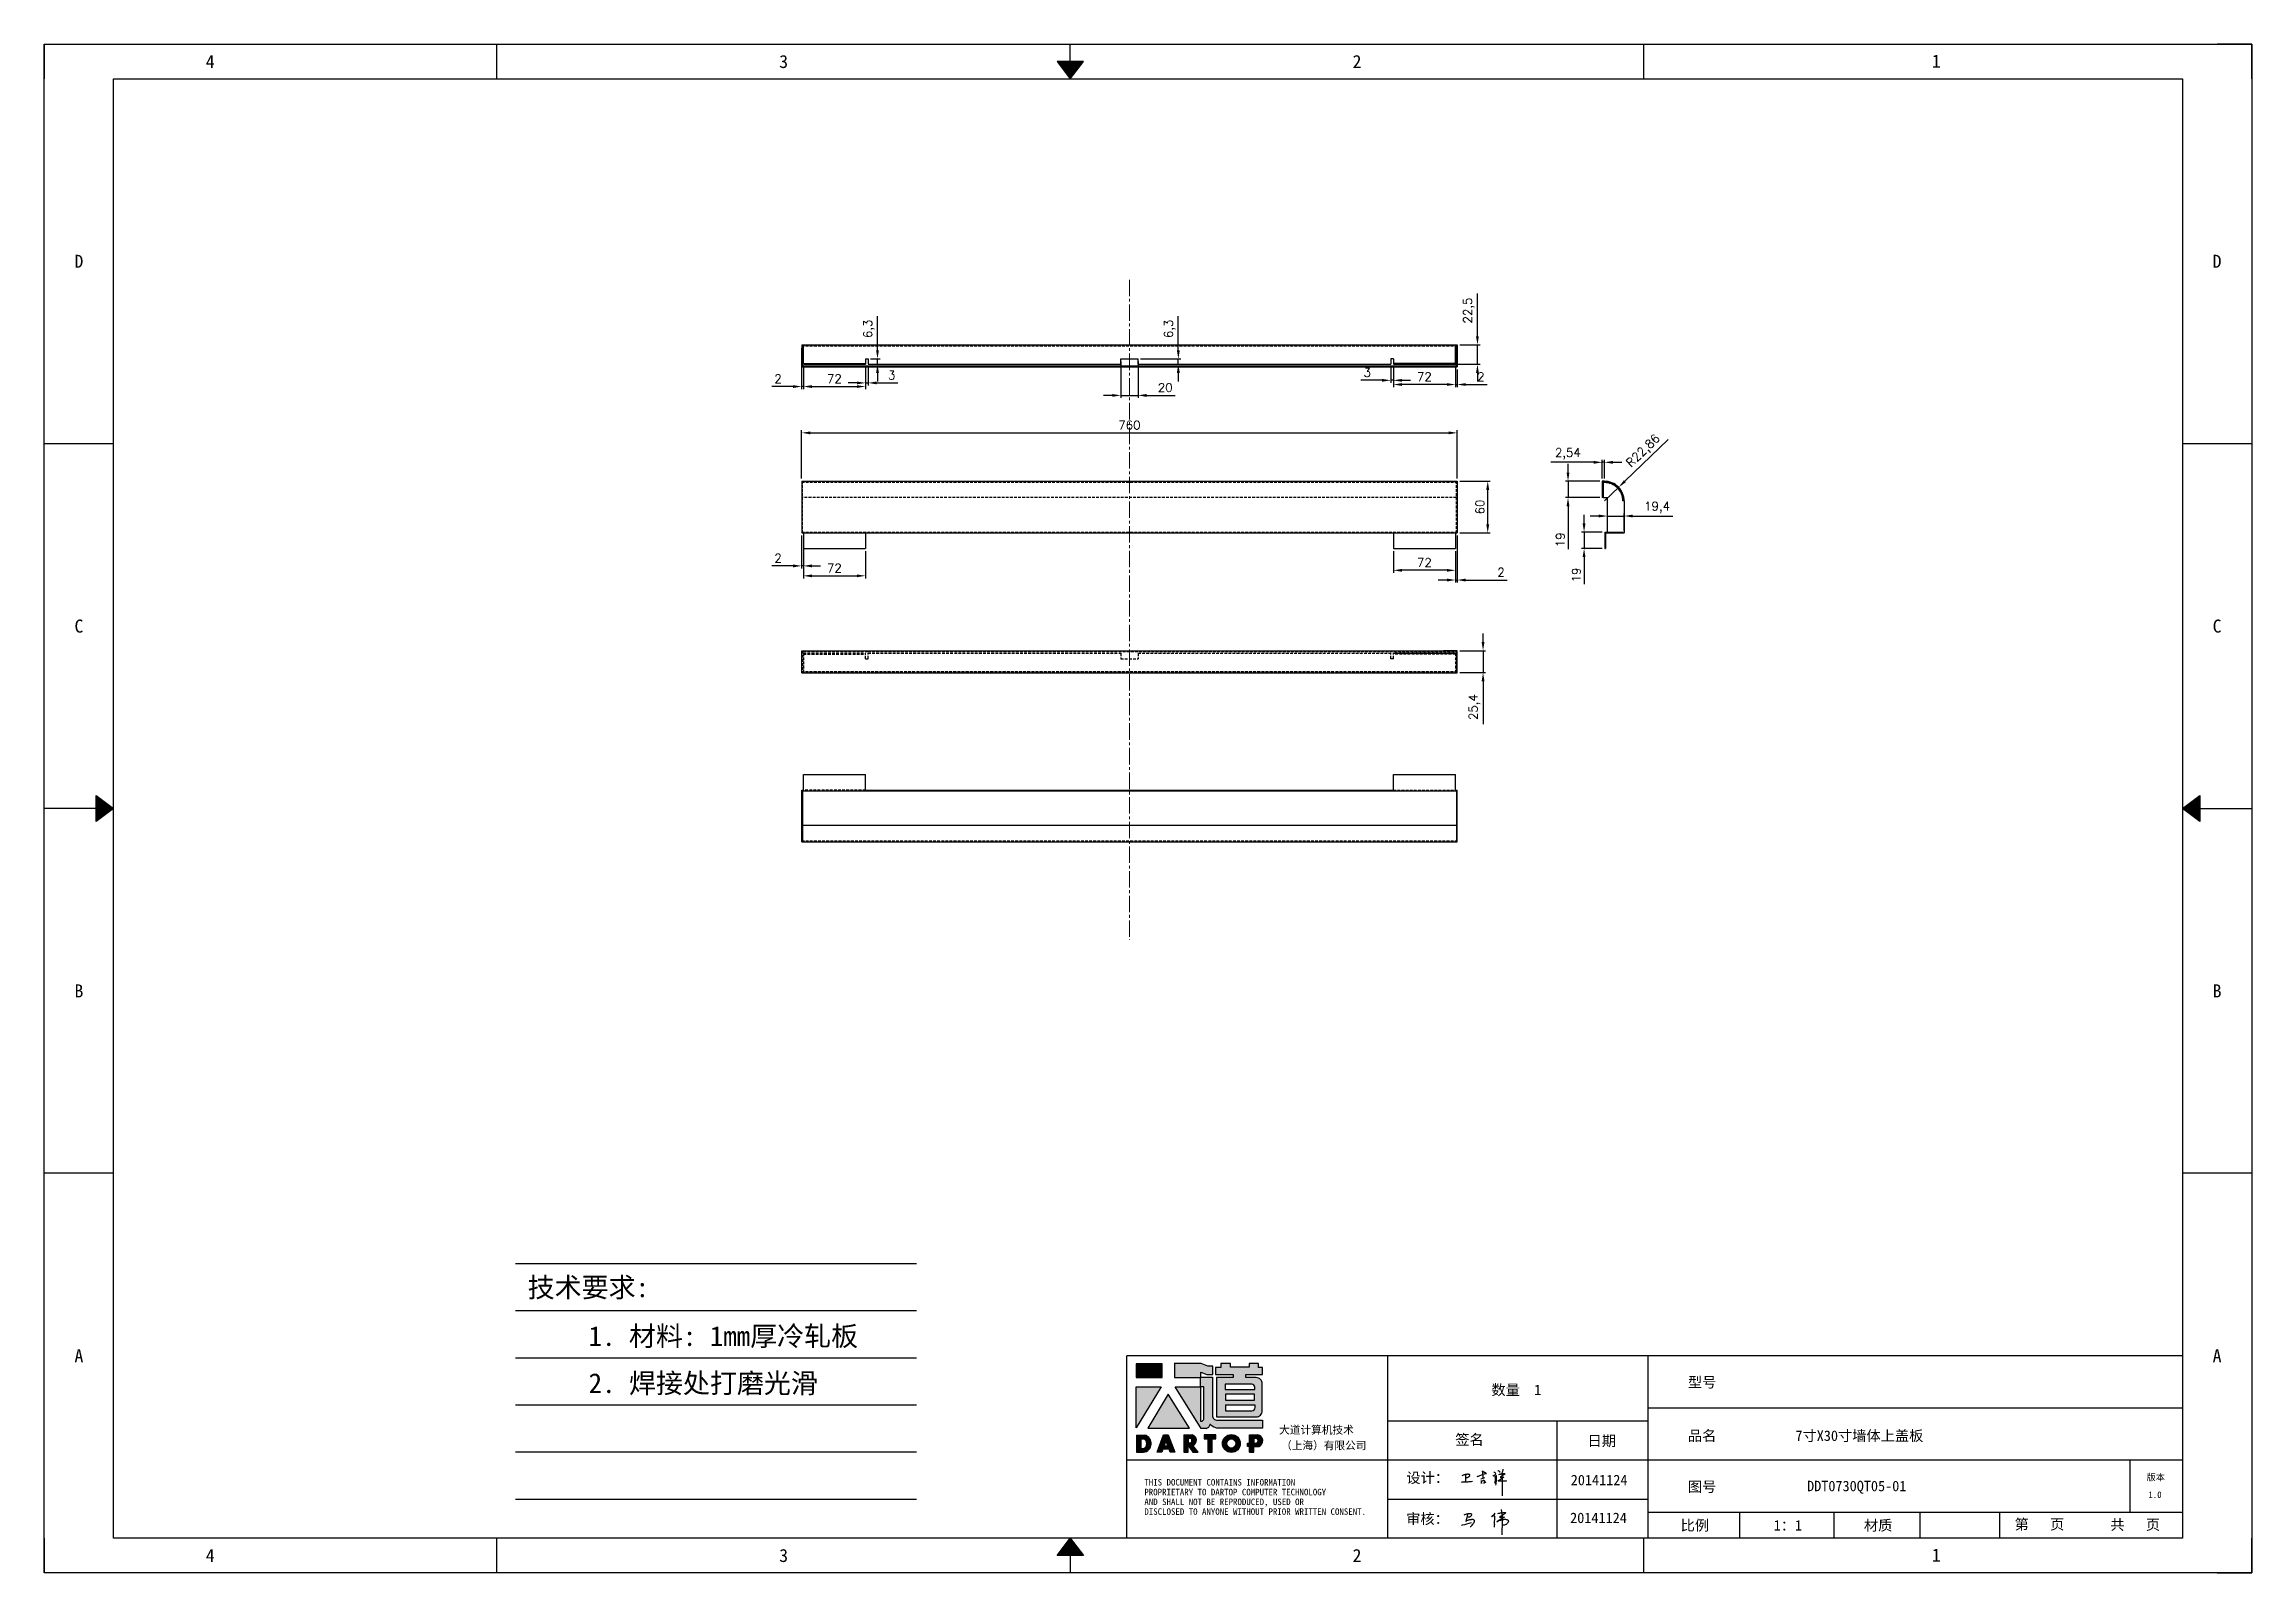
# Model space of a CAD drawing. Header units: millimetres. Extents: x 25928 to 50356, y -44172 to 20163.
# Drawn here: x 31413 to 33973, y -32268 to -30495 of the extents above; entities that cross this region are included whole.
import ezdxf
from ezdxf.enums import TextEntityAlignment as Align

# ---------------------------------------------------------------- set-up
doc = ezdxf.new("R2010")
doc.units = ezdxf.units.MM
for name, pattern in [('CENTER2', [28.575, 19.05, -3.175, 3.175, -3.175]), ('DOT', [0.25, 0, -0.25]), ('HIDDEN2', [4.7625, 3.175, -1.5875])]:
    doc.linetypes.add(name, pattern=pattern)
for name, color, linetype in [('4', 7, 'Continuous'), ('hidden', 3, 'HIDDEN2'), ('print', 30, 'Continuous')]:
    doc.layers.add(name, color=color, linetype=linetype)
doc.layers.add('cen', color=1, linetype='CENTER2', lineweight=9)
doc.layers.add('dim', color=2, linetype='Continuous', lineweight=9)
doc.styles.add('Dartop', font='')
doc.styles.add('HZ', font='')
doc.styles.add('hzHT', font='simhei.ttf')
doc.styles.get("Standard").update_dxf_attribs({"font": 'txt', "bigfont": 'gbcbig.shx'})
doc.styles.get('Dartop').set_extended_font_data('FangSong_GB2312')
doc.styles.get('HZ').set_extended_font_data('SimSun')
doc.dimstyles.new('2-small', dxfattribs={"dimtxt": 10, "dimasz": 10, "dimexe": 3, "dimexo": 3, "dimgap": 4, "dimtad": 1, "dimtxsty": 'Standard', "dimcen": 5, "dimadec": 0, "dimazin": 0, "dimtfac": 1, "dimtmove": 0, "dimatfit": 3, "dimfxl": 0, "dimarcsym": 0})

msp = doc.modelspace()

# ---------------------------------------------------------------- texts
at = {"color": 0}
for s, height, style, p in [('4', 15.108, 'Dartop', (31605.944, -30515.024)), ('3', 15.108, 'Dartop', (32270.697, -30515.024)), ('2', 15.108, 'Dartop', (32935.45, -30515.024)), ('1', 15.108, 'Dartop', (33607.089, -30514.545)), ('D', 15.108, 'Dartop', (31453.695, -30746.68)), ('D', 15.108, 'Dartop', (33932.579, -30746.68)), ('C', 15.108, 'Dartop', (31453.695, -31169.705)), ('C', 15.108, 'Dartop', (33932.579, -31169.705)), ('B', 15.108, 'Dartop', (31453.695, -31592.729)), ('B', 15.108, 'Dartop', (33932.579, -31592.729)), ('A', 15.108, 'Dartop', (31453.695, -32015.754)), ('A', 15.108, 'Dartop', (33932.579, -32015.754)), ('型号', 12.0864, 'hzHT', (33335.569, -32046.498)), ('数量  1', 12.0864, 'hzHT', (33120.157, -32055.373)), ('签名', 12.0864, 'hzHT', (33065.865, -32112.972)), ('日期', 12.0864, 'hzHT', (33219.227, -32114.46)), ('品名', 12.0864, 'hzHT', (33335.569, -32108.544)), ('7寸X30寸墙体上盖板', 12.08642, 'hzHT', (33517.87, -32108.515)), ('20141124', 12.0864, 'hzHT', (33216.125, -32159.898)), ('图号', 12.0864, 'hzHT', (33335.569, -32167.621)), ('DDT0730QT05-01', 12.08642, 'hzHT', (33514.803, -32166.832)), ('版本', 7.554, 'hzHT', (33861.493, -32156.672)), ('20141124', 12.0864, 'hzHT', (33215.405, -32203.754)), ('1.0', 7.554, 'Dartop', (33860.584, -32176.861)), ('比例', 12.0864, 'hzHT', (33327.142, -32212.473)), ('1：1', 12.0864, 'hzHT', (33435.023, -32212.473)), ('材质', 12.0864, 'hzHT', (33539.641, -32212.473)), ('第   页', 12.0864, 'hzHT', (33726.609, -32211.219)), ('共   页', 12.0864, 'hzHT', (33837.633, -32211.659)), ('4', 15.108, 'Dartop', (31605.944, -32247.41)), ('3', 15.108, 'Dartop', (32270.697, -32247.41)), ('2', 15.108, 'Dartop', (32935.45, -32247.41)), ('1', 15.108, 'Dartop', (33607.089, -32246.931))]:
    msp.add_text(s, height=height, dxfattribs=dict(at, style=style)).set_placement(p, align=Align.MIDDLE_CENTER)
at = {"style": 'HZ'}
for s, p in [('技术要求:', (32044.326, -31936.475)), ('1. 材料: 1mm厚冷轧板', (32200.803, -31992.961)), ('2. 焊接处打磨光滑         ', (32247.727, -32047.561))]:
    msp.add_text(s, height=22.932, dxfattribs=at).set_placement(p, align=Align.MIDDLE_CENTER)
at = {"color": 0, "style": 'hzHT'}
for s, height, p in [('THIS DOCUMENT CONTAINS INFORMATION', 7.55401, (32688.936, -32166.305)), ('PROPRIETARY TO DARTOP COMPUTER TECHNOLOGY', 7.55401, (32688.936, -32177.636)), ('设计：', 12.0864, (32992.647, -32163.328)), ('AND SHALL NOT BE REPRODUCED, USED OR', 7.55401, (32688.936, -32188.967)), ('DISCLOSED TO ANYONE WITHOUT PRIOR WRITTEN CONSENT.', 7.55401, (32688.936, -32200.298)), ('审核：', 12.0864, (32992.467, -32210.923))]:
    msp.add_text(s, height=height, dxfattribs=at).set_placement(p)
at = {"layer": '4', "color": 0, "style": 'hzHT'}
for s, p in [('大道计算机技术', (32845.173, -32106.305)), ('（上海）有限公司', (32847.454, -32124.372))]:
    msp.add_text(s, height=9.0648, dxfattribs=at).set_placement(p)

# ---------------------------------------------------------------- blocks, each defined once
blk = doc.blocks.new('*U660')
at = {"color": 254, "linetype": 'Continuous', "extrusion": (0, 0, -1)}
for points in [[(-17, 0.333), (-16.812, 0.25), (-17, 0.5)], [(-17, 0.333), (-17.188, 0.25), (-16.812, 0.25)], [(-17, 0.333), (-17, 0.5), (-17.188, 0.25)]]:
    blk.add_solid(points, dxfattribs=at)
blk = doc.blocks.new('*U659')
at = {"color": 254, "linetype": 'Continuous', "extrusion": (0, 0, -1)}
for points in [[(-33.167, 11), (-33, 11), (-33.25, 11.188)], [(-33.167, 11), (-33.25, 11.188), (-33.25, 10.812)], [(-33.167, 11), (-33.25, 10.812), (-33, 11)]]:
    blk.add_solid(points, dxfattribs=at)
blk = doc.blocks.new('*U661')
at = {"color": 254, "linetype": 'Continuous'}
for points in [[(17, 21.667), (17.188, 21.75), (16.812, 21.75)], [(17, 21.667), (16.812, 21.75), (17, 21.5)], [(17, 21.667), (17, 21.5), (17.188, 21.75)]]:
    blk.add_solid(points, dxfattribs=at)
blk = doc.blocks.new('*U658')
at = {"color": 254, "linetype": 'Continuous', "extrusion": (0, 0, -1)}
for points in [[(-0.833, 11), (-0.75, 10.812), (-0.75, 11.188)], [(-0.833, 11), (-0.75, 11.188), (-1, 11)], [(-0.833, 11), (-1, 11), (-0.75, 10.812)]]:
    blk.add_solid(points, dxfattribs=at)
blk = doc.blocks.new('dadao')
for p, q in [((48, 19.2), (44.9, 10.4)), ((44.9, 10.4), (51.2, 10.4)), ((51.2, 10.4), (48, 19.2))]:
    blk.add_line(p, q)
for points in [[(41.8, 121.6), (41.8, 143.7), (-0.4, 143.7), (-0.4, 121.6), (41.8, 121.6)], [(104.8, 122), (104.8, 130.3), (114.1, 126.3), (124.2, 126.3), (124.2, 139.6), (115.9, 139.6), (105.1, 143.9), (61.5, 143.9)], [(61.7, 144), (61.7, 121.3), (103.9, 121.3)], [(113.4, 38.7), (105.1, 38.7), (63, 106.5), (103.9, 106.5), (103.9, 120.9), (103.9, 121.3)], [(109.7, 53.6), (109.7, 106.2), (104.3, 106.2), (104.3, 50.4), (106.6, 50.4)], [(144.6, 94.4), (144.6, 84.8), (192, 84.8), (192, 94.1), (144.9, 94.1)], [(120.2, 45), (119.5, 45), (119.5, 44.6)], [(0, 28), (0, 0), (11.8, 0)], [(0.1, 28), (14, 28)], [(7.1, 21.8), (7.1, 6.1), (12, 6.1)], [(7.1, 21.8), (11.4, 21.8)], [(76.8, 28.2), (76.8, 0), (84.1, 0), (84.1, 11.1), (91.6, -0.1), (100.3, -0.1), (91.7, 11.1)], [(76.8, 28.2), (90.6, 28.2)], [(84, 22.7), (84, 15.3), (87.2, 15.3)], [(84, 22.7), (87.3, 22.7)], [(183.7, 0), (183.7, 9.6), (180.6, 9.6), (180.6, 14.9), (183.8, 14.9), (183.8, 28.1), (196.1, 28.1), (196.5, 28.1)], [(183.7, 0), (190.9, 0), (190.9, 9.6), (198.8, 9.6)], [(194.9, 22.3), (190.8, 22.3), (190.8, 15), (194.4, 15)]]:
    blk.add_lwpolyline(points)
blk.add_lwpolyline([(137.1, 144.2), (137.1, 137.9), (128.3, 137.9), (128.3, 126.5), (157.3, 126.5), (157.3, 121.5), (130.3, 121.5), (130.3, 57.5), (194.4, 57.5, 0.414214), (204.4, 67.5), (204.4, 111.3, 0.414214), (194.4, 121.3), (177.5, 121.3), (177.5, 126.3), (204.7, 126.3), (204.7, 137.7), (198.2, 137.7), (198.2, 143.9), (183.3, 143.9), (183.3, 138), (153, 138), (153, 144.2), (137.1, 144.2)], format="xyb", close=True)
for points in [[(104.8, 122), (123.4, 122), (123.4, 60, 0.414214), (131.4, 52), (204.8, 52), (204.8, 39.1), (131.7, 39.1)], [(144.3, 110.8), (144.3, 101.8), (192.3, 101.8), (192.3, 105.5, 0.414214), (187.3, 110.5), (144.3, 110.5)], [(144.6, 77), (144.6, 67.5), (187.6, 67.5, 0.414214), (192.6, 72.5), (192.6, 76.4), (144.6, 76.4)]]:
    blk.add_lwpolyline(points, format="xyb")
for points in [[(-0.3, 106.2), (40.4, 106.2), (-0.3, 39.7), (-0.3, 106.2)], [(51.7, 94.1), (18.4, 39.3), (86.2, 39.3)], [(43.8, 28.2), (51.8, 28.2), (62.6, -0.1), (55, -0.1), (53.2, 5), (42.9, 5), (41.1, 0), (33.6, 0)], [(110, 28.1), (110, 21.9), (116, 21.9), (116, -0.1), (123.2, -0.1), (123.2, 22), (129.2, 22), (129.2, 28.1), (110, 28.1)]]:
    blk.add_lwpolyline(points, close=True)
for radius in [14.5, 7.44]:
    blk.add_circle((154.2, 14.2), radius)
for centre, radius, start, end in [((99.2, 60.7), 12.6, 305.6399, 325.969), ((111.6, 46.7), 8.19, 282.9811, 347.6627), ((136, 61.7), 22.9, 226.7358, 259.3209), ((8.5, 13.9), 8.49, 294.2143, 69.7177), ((9.6, 14.2), 14.4, 278.6604, 72.3203), ((86.4, 19), 3.8, 282.527, 76.7196), ((88.6, 19.4), 8.95, 290.6073, 77.2124), ((193.7, 18.7), 3.8, 280.9891, 72.5513), ((195.7, 18.6), 9.51, 288.8959, 85.2442)]:
    blk.add_arc(centre, radius, start, end)
blk = doc.blocks.new('h')
for p, q in [((20768.1, -2360.9), (20773, -2359.1)), ((20769.5, -2366.9), (20769.8, -2370.6)), ((20769.8, -2370.6), (20770.9, -2378)), ((20770.9, -2378), (20771.5, -2370.6)), ((20772.4, -2369.3), (20774.9, -2367.8)), ((20773, -2359.1), (20784.1, -2355.2)), ((20773.3, -2331.8), (20775.3, -2338.7)), ((20789.1, -2340.9), (20773.5, -2331.9)), ((20775.3, -2338.7), (20775.6, -2351.2)), ((20775.6, -2351.2), (20775.5, -2357.3)), ((20782.2, -2369.2), (20780, -2377.1)), ((20780, -2377.1), (20788.3, -2371.3)), ((20780.1, -2366.4), (20780.8, -2366.4)), ((20781.9, -2367.4), (20782.2, -2369.2)), ((20845.7, -2343.5), (20848.4, -2353)), ((20848.9, -2370.3), (20847.9, -2424)), ((20848.4, -2353), (20848.9, -2370.3))]:
    blk.add_line(p, q)
for points in [[(20696.6, -2372.4, 0.002073), (20710.6, -2371.9, 0.016137), (20719.6, -2371.3, 0.008314), (20736.9, -2369.3)], [(20699.1, -2348.2, -0.029745), (20704.6, -2345.4, -0.046842), (20708.4, -2344.2, -0.00919), (20714.3, -2343, -0.018517), (20717.2, -2342.5, -0.037841), (20720.3, -2342.4, -0.039541), (20723.2, -2342.8, -0.149785), (20726, -2344.3, -0.204935), (20726.9, -2346.6, -0.074872), (20726.5, -2348.3, -0.061615), (20725.6, -2350.3, -0.034204), (20723.8, -2352.6, -0.045776), (20722.3, -2354.1, -0.054985), (20720.4, -2355.3, -0.036348), (20717.3, -2356.5, -0.067752), (20715.7, -2356.8, -0.043553), (20713.2, -2356.7)], [(20755, -2351.9, -0.024077), (20759.9, -2350.1, -0.013147), (20768.7, -2346.5, -0.00522), (20775.4, -2344.1, -0.018517), (20777.3, -2343.4, -0.008274), (20786.3, -2341, -0.039541), (20788.3, -2340.8, -0.079216), (20789.4, -2341, -0.204935)], [(20813.5, -2350.1, 0.007348), (20815.9, -2348.7, 0.008421), (20818, -2347.3, 0.009459), (20819.7, -2346.2, -0.016325), (20820.7, -2345.5, -0.173771), (20821.8, -2345.3, -0.085159), (20823.9, -2346, -0.125883), (20826, -2347.9, -0.160659), (20826.6, -2350.1, -0.010447), (20826.5, -2352.3, -0.008247), (20826.2, -2355.1, -0.002698), (20825.3, -2374, 0.001562), (20823.9, -2383.7, 0.016137)], [(20816.8, -2335, -0.053561), (20819.6, -2336.1, -0.075272), (20821.3, -2337.3, -0.005295), (20822.5, -2338.5, -0.009337), (20823.1, -2339.1, -0.026146), (20823.7, -2339.8, -0.016644), (20824.5, -2340.9)], [(20832.1, -2329.2, -0.053561), (20834.9, -2330.3, -0.075272), (20836.7, -2331.5, -0.005295), (20837.8, -2332.6, -0.009337), (20838.5, -2333.3, -0.026146), (20839, -2334, -0.016644), (20839.8, -2335.1)], [(20836, -2343.7, -0.02797), (20842.1, -2342.6, -0.048868), (20845.6, -2342.2, -0.00919), (20851.1, -2341.4, -0.018517), (20853.9, -2341.1, -0.037841), (20856.7, -2341.2, -0.039541), (20859.4, -2341.6, -0.018282), (20840.6, -2354.7, -0.000937)], [(20847.6, -2340.2, 0.021784), (20849.6, -2335.9, 0.028296), (20850.8, -2332.4, 0.008136), (20851.9, -2328.2, 0.028913), (20852.2, -2327, 0.08193), (20852.1, -2325.9, 0.075058), (20851.7, -2324.7, 0.275043)]]:
    blk.add_lwpolyline(points, format="xyb")
for points in [[(20711.3, -2343.5), (20711.3, -2343.5), (20711.5, -2355.8), (20710.7, -2368), (20710.6, -2371.9)], [(20821.5, -2350.6), (20822.4, -2359.2), (20822.2, -2364.9), (20821.7, -2369), (20821.3, -2376.3), (20823.6, -2368.5), (20827.2, -2366.3), (20829.5, -2366.3)], [(20840.6, -2354.7), (20850, -2354.7), (20855, -2354.3), (20845.9, -2361.1), (20840.5, -2364), (20833, -2367.5), (20863.2, -2367.4), (20865.9, -2367.3)]]:
    blk.add_lwpolyline(points)
for centre, radius, start, end in [((20773.7, -2371.2), 2.3, 121.9907, 163.60158), ((20787.5, -2406), 40.3, 100.61827, 108.24823), ((20780.8, -2367.6), 1.15, 9.4675, 90)]:
    blk.add_arc(centre, radius, start, end)
blk = doc.blocks.new('*D695')
at = {"layer": 'Defpoints', "color": 0}
for p in [(33051.6, -30945.6), (32291.6, -31001.7, 68.2), (33051.6, -31001.7, 68.2)]:
    blk.add_point(p, dxfattribs=at)
at = {"layer": 'dim', "color": 0, "lineweight": -2}
for p, q in [((32291.6, -30998.7), (32291.6, -30942.6)), ((33051.6, -30998.7), (33051.6, -30942.6)), ((32301.6, -30945.6), (33041.6, -30945.6))]:
    blk.add_line(p, q, dxfattribs=at)
at = {"layer": 'dim', "color": 0}
for points in [[(32301.6, -30944), (32301.6, -30947.3), (32291.6, -30945.6)], [(33041.6, -30944), (33041.6, -30947.3), (33051.6, -30945.6)]]:
    blk.add_solid(points, dxfattribs=at)
at = {"layer": 'dim', "color": 0, "insert": (32671.6, -30936.6), "char_height": 10, "attachment_point": 5}
blk.add_mtext('760', dxfattribs=at)
blk = doc.blocks.new('*D696')
at = {"layer": 'Defpoints', "color": 0}
for p in [(33051.6, -31001.7, 68.2), (33087, -31001.7), (33051.6, -31061.7, 68.2)]:
    blk.add_point(p, dxfattribs=at)
at = {"layer": 'dim', "color": 0, "lineweight": -2}
for p, q in [((33054.6, -31001.7), (33090, -31001.7)), ((33087, -31051.7), (33087, -31011.7)), ((33054.6, -31061.7), (33090, -31061.7))]:
    blk.add_line(p, q, dxfattribs=at)
at = {"layer": 'dim', "color": 0}
for points in [[(33085.3, -31011.7), (33088.7, -31011.7), (33087, -31001.7)], [(33085.3, -31051.7), (33088.7, -31051.7), (33087, -31061.7)]]:
    blk.add_solid(points, dxfattribs=at)
at = {"layer": 'dim', "color": 0, "insert": (33078, -31031.7), "char_height": 10, "attachment_point": 5, "rotation": 90}
blk.add_mtext('60', dxfattribs=at)
blk = doc.blocks.new('*D697')
at = {"layer": 'Defpoints', "color": 0}
for p in [(33051.6, -31061.7, 68.2), (33049.6, -31079.7, 68.2), (33049.6, -31116.3)]:
    blk.add_point(p, dxfattribs=at)
at = {"layer": 'dim', "color": 0, "lineweight": -2}
for p, q in [((33051.6, -31064.7), (33051.6, -31119.3)), ((33049.6, -31082.7), (33049.6, -31119.3)), ((33039.6, -31116.3), (33029.6, -31116.3)), ((33049.6, -31116.3), (33051.6, -31116.3)), ((33061.6, -31116.3), (33109.6, -31116.3))]:
    blk.add_line(p, q, dxfattribs=at)
at = {"layer": 'dim', "color": 0}
for points in [[(33039.6, -31114.6), (33039.6, -31118), (33049.6, -31116.3)], [(33061.6, -31114.6), (33061.6, -31118), (33051.6, -31116.3)]]:
    blk.add_solid(points, dxfattribs=at)
at = {"layer": 'dim', "color": 0, "insert": (33102.3, -31107.3), "char_height": 10, "attachment_point": 5}
blk.add_mtext('2', dxfattribs=at)
blk = doc.blocks.new('*D698')
at = {"layer": 'Defpoints', "color": 0}
for p in [(32977.6, -31079.7, 68.2), (33049.6, -31079.7, 68.2), (32977.6, -31105)]:
    blk.add_point(p, dxfattribs=at)
at = {"layer": 'dim', "color": 0, "lineweight": -2}
for p, q in [((32977.6, -31082.7), (32977.6, -31108)), ((33049.6, -31082.7), (33049.6, -31108)), ((33039.6, -31105), (32987.6, -31105))]:
    blk.add_line(p, q, dxfattribs=at)
at = {"layer": 'dim', "color": 0}
for points in [[(32987.6, -31103.4), (32987.6, -31106.7), (32977.6, -31105)], [(33039.6, -31103.4), (33039.6, -31106.7), (33049.6, -31105)]]:
    blk.add_solid(points, dxfattribs=at)
at = {"layer": 'dim', "color": 0, "insert": (33013.6, -31096), "char_height": 10, "attachment_point": 5}
blk.add_mtext('72', dxfattribs=at)
blk = doc.blocks.new('*D699')
at = {"layer": 'Defpoints', "color": 0}
for p in [(33222.7, -31060.7, 68.2), (33198.7, -31079.7), (33222.7, -31079.7, 68.2)]:
    blk.add_point(p, dxfattribs=at)
at = {"layer": 'dim', "color": 0, "lineweight": -2}
for p, q in [((33198.7, -31050.7), (33198.7, -31040.7)), ((33219.7, -31060.7), (33195.7, -31060.7)), ((33198.7, -31060.7), (33198.7, -31079.7)), ((33219.7, -31079.7), (33195.7, -31079.7)), ((33198.7, -31089.7), (33198.7, -31121.1))]:
    blk.add_line(p, q, dxfattribs=at)
at = {"layer": 'dim', "color": 0}
for points in [[(33197, -31050.7), (33200.3, -31050.7), (33198.7, -31060.7)], [(33197, -31089.7), (33200.3, -31089.7), (33198.7, -31079.7)]]:
    blk.add_solid(points, dxfattribs=at)
at = {"layer": 'dim', "color": 0, "insert": (33189.7, -31110.4), "char_height": 10, "attachment_point": 5, "rotation": 90}
blk.add_mtext('19', dxfattribs=at)
blk = doc.blocks.new('*D700')
at = {"layer": 'Defpoints', "color": 0}
for p in [(32291.6, -31061.7, 60.8), (32293.6, -31061.7, 45.4), (32291.6, -31099.9)]:
    blk.add_point(p, dxfattribs=at)
at = {"layer": 'dim', "color": 0, "lineweight": -2}
for p, q in [((32291.6, -31064.7), (32291.6, -31102.9)), ((32293.6, -31064.7), (32293.6, -31102.9)), ((32281.6, -31099.9), (32257, -31099.9)), ((32293.6, -31099.9), (32291.6, -31099.9)), ((32303.6, -31099.9), (32313.6, -31099.9))]:
    blk.add_line(p, q, dxfattribs=at)
at = {"layer": 'dim', "color": 0}
for points in [[(32281.6, -31098.2), (32281.6, -31101.6), (32291.6, -31099.9)], [(32303.6, -31098.2), (32303.6, -31101.6), (32293.6, -31099.9)]]:
    blk.add_solid(points, dxfattribs=at)
at = {"layer": 'dim', "color": 0, "insert": (32264.3, -31090.9), "char_height": 10, "attachment_point": 5}
blk.add_mtext('2', dxfattribs=at)
blk = doc.blocks.new('*D701')
at = {"layer": 'Defpoints', "color": 0}
for p in [(32293.6, -31079.7, 45.4), (32365.6, -31079.7, 68.2), (32365.6, -31111.4)]:
    blk.add_point(p, dxfattribs=at)
at = {"layer": 'dim', "color": 0, "lineweight": -2}
for p, q in [((32293.6, -31082.7), (32293.6, -31114.4)), ((32365.6, -31082.7), (32365.6, -31114.4)), ((32303.6, -31111.4), (32355.6, -31111.4))]:
    blk.add_line(p, q, dxfattribs=at)
at = {"layer": 'dim', "color": 0}
for points in [[(32303.6, -31109.8), (32303.6, -31113.1), (32293.6, -31111.4)], [(32355.6, -31109.8), (32355.6, -31113.1), (32365.6, -31111.4)]]:
    blk.add_solid(points, dxfattribs=at)
at = {"layer": 'dim', "color": 0, "insert": (32329.6, -31102.4), "char_height": 10, "attachment_point": 5}
blk.add_mtext('72', dxfattribs=at)
blk = doc.blocks.new('*D702')
at = {"layer": 'Defpoints', "color": 0}
for p in [(32291.6, -30844.6, 22.9), (32293.6, -30866.1, 22.9), (32291.6, -30891.9)]:
    blk.add_point(p, dxfattribs=at)
at = {"layer": 'dim', "color": 0, "lineweight": -2}
for p, q in [((32291.6, -30847.6), (32291.6, -30894.9)), ((32281.6, -30891.9), (32257, -30891.9)), ((32293.6, -30891.9), (32291.6, -30891.9)), ((32293.6, -30869.1), (32293.6, -30894.9)), ((32303.6, -30891.9), (32313.6, -30891.9))]:
    blk.add_line(p, q, dxfattribs=at)
at = {"layer": 'dim', "color": 0}
for points in [[(32281.6, -30890.3), (32281.6, -30893.6), (32291.6, -30891.9)], [(32303.6, -30890.3), (32303.6, -30893.6), (32293.6, -30891.9)]]:
    blk.add_solid(points, dxfattribs=at)
at = {"layer": 'dim', "color": 0, "insert": (32264.3, -30882.9), "char_height": 10, "attachment_point": 5}
blk.add_mtext('2', dxfattribs=at)
blk = doc.blocks.new('*D703')
at = {"layer": 'Defpoints', "color": 0}
for p in [(32293.6, -30866.1, 22.9), (32365.6, -30866.1, 22.9), (32365.6, -30891.9)]:
    blk.add_point(p, dxfattribs=at)
at = {"layer": 'dim', "color": 0, "lineweight": -2}
for p, q in [((32293.6, -30869.1), (32293.6, -30894.9)), ((32303.6, -30891.9), (32355.6, -30891.9)), ((32365.6, -30869.1), (32365.6, -30894.9))]:
    blk.add_line(p, q, dxfattribs=at)
at = {"layer": 'dim', "color": 0}
for points in [[(32303.6, -30890.3), (32303.6, -30893.6), (32293.6, -30891.9)], [(32355.6, -30890.3), (32355.6, -30893.6), (32365.6, -30891.9)]]:
    blk.add_solid(points, dxfattribs=at)
at = {"layer": 'dim', "color": 0, "insert": (32329.6, -30882.9), "char_height": 10, "attachment_point": 5}
blk.add_mtext('72', dxfattribs=at)
blk = doc.blocks.new('*D704')
at = {"layer": 'Defpoints', "color": 0}
for p in [(32365.6, -30866.1, 22.9), (32368.6, -30866.1, 22.9), (32368.6, -30887.7)]:
    blk.add_point(p, dxfattribs=at)
at = {"layer": 'dim', "color": 0, "lineweight": -2}
for p, q in [((32355.6, -30887.7), (32345.6, -30887.7)), ((32365.6, -30869.1), (32365.6, -30890.7)), ((32365.6, -30887.7), (32368.6, -30887.7)), ((32368.6, -30869.1), (32368.6, -30890.7)), ((32378.6, -30887.7), (32403.3, -30887.7))]:
    blk.add_line(p, q, dxfattribs=at)
at = {"layer": 'dim', "color": 0}
for points in [[(32355.6, -30886.1), (32355.6, -30889.4), (32365.6, -30887.7)], [(32378.6, -30886.1), (32378.6, -30889.4), (32368.6, -30887.7)]]:
    blk.add_solid(points, dxfattribs=at)
at = {"layer": 'dim', "color": 0, "insert": (32396, -30878.7), "char_height": 10, "attachment_point": 5}
blk.add_mtext('3', dxfattribs=at)
blk = doc.blocks.new('*D705')
at = {"layer": 'Defpoints', "color": 0}
for p in [(32368.6, -30859.8, 45.4), (32368.6, -30866.1, 45.4), (32379.5, -30859.8)]:
    blk.add_point(p, dxfattribs=at)
at = {"layer": 'dim', "color": 0, "lineweight": -2}
for p, q in [((32379.5, -30849.8), (32379.5, -30810.2)), ((32371.6, -30859.8), (32382.5, -30859.8)), ((32371.6, -30866.1), (32382.5, -30866.1)), ((32379.5, -30866.1), (32379.5, -30859.8)), ((32379.5, -30876.1), (32379.5, -30886.1))]:
    blk.add_line(p, q, dxfattribs=at)
at = {"layer": 'dim', "color": 0}
for points in [[(32377.9, -30849.8), (32381.2, -30849.8), (32379.5, -30859.8)], [(32377.9, -30876.1), (32381.2, -30876.1), (32379.5, -30866.1)]]:
    blk.add_solid(points, dxfattribs=at)
at = {"layer": 'dim', "color": 0, "insert": (32369.7, -30825), "char_height": 10, "attachment_point": 5, "rotation": 90}
blk.add_mtext('6,3', dxfattribs=at)
blk = doc.blocks.new('*D706')
at = {"layer": 'Defpoints', "color": 0}
for p in [(33049.6, -30866.1, 22.9), (33051.6, -30869, -3.7), (33051.6, -30889.6)]:
    blk.add_point(p, dxfattribs=at)
at = {"layer": 'dim', "color": 0, "lineweight": -2}
for p, q in [((33039.6, -30889.6), (33029.6, -30889.6)), ((33049.6, -30869.1), (33049.6, -30892.6)), ((33049.6, -30889.6), (33051.6, -30889.6)), ((33051.6, -30872), (33051.6, -30892.6)), ((33061.6, -30889.6), (33086.3, -30889.6))]:
    blk.add_line(p, q, dxfattribs=at)
at = {"layer": 'dim', "color": 0}
for points in [[(33039.6, -30887.9), (33039.6, -30891.2), (33049.6, -30889.6)], [(33061.6, -30887.9), (33061.6, -30891.2), (33051.6, -30889.6)]]:
    blk.add_solid(points, dxfattribs=at)
at = {"layer": 'dim', "color": 0, "insert": (33079, -30880.6), "char_height": 10, "attachment_point": 5}
blk.add_mtext('2', dxfattribs=at)
blk = doc.blocks.new('*D707')
at = {"layer": 'Defpoints', "color": 0}
for p in [(32977.6, -30866.1, 45.4), (33049.6, -30866.1, 22.9), (32977.6, -30889.6)]:
    blk.add_point(p, dxfattribs=at)
at = {"layer": 'dim', "color": 0, "lineweight": -2}
for p, q in [((32977.6, -30869.1), (32977.6, -30892.6)), ((33039.6, -30889.6), (32987.6, -30889.6)), ((33049.6, -30869.1), (33049.6, -30892.6))]:
    blk.add_line(p, q, dxfattribs=at)
at = {"layer": 'dim', "color": 0}
for points in [[(32987.6, -30887.9), (32987.6, -30891.2), (32977.6, -30889.6)], [(33039.6, -30887.9), (33039.6, -30891.2), (33049.6, -30889.6)]]:
    blk.add_solid(points, dxfattribs=at)
at = {"layer": 'dim', "color": 0, "insert": (33013.6, -30880.6), "char_height": 10, "attachment_point": 5}
blk.add_mtext('72', dxfattribs=at)
blk = doc.blocks.new('*D708')
at = {"layer": 'Defpoints', "color": 0}
for p in [(32974.6, -30866.1, 22.9), (32977.6, -30866.1, 22.9), (32974.6, -30884.7)]:
    blk.add_point(p, dxfattribs=at)
at = {"layer": 'dim', "color": 0, "lineweight": -2}
for p, q in [((32964.6, -30884.7), (32940, -30884.7)), ((32974.6, -30869.1), (32974.6, -30887.7)), ((32977.6, -30884.7), (32974.6, -30884.7)), ((32977.6, -30869.1), (32977.6, -30887.7)), ((32987.6, -30884.7), (32997.6, -30884.7))]:
    blk.add_line(p, q, dxfattribs=at)
at = {"layer": 'dim', "color": 0}
for points in [[(32964.6, -30883.1), (32964.6, -30886.4), (32974.6, -30884.7)], [(32987.6, -30883.1), (32987.6, -30886.4), (32977.6, -30884.7)]]:
    blk.add_solid(points, dxfattribs=at)
at = {"layer": 'dim', "color": 0, "insert": (32947.3, -30875.7), "char_height": 10, "attachment_point": 5}
blk.add_mtext('3', dxfattribs=at)
blk = doc.blocks.new('*D709')
at = {"layer": 'Defpoints', "color": 0}
for p in [(33049.6, -30866.1, 22.9), (33051.6, -30843.6, 22.9), (33075.1, -30843.6)]:
    blk.add_point(p, dxfattribs=at)
at = {"layer": 'dim', "color": 0, "lineweight": -2}
for p, q in [((33075.1, -30833.6), (33075.1, -30784)), ((33052.6, -30866.1), (33078.1, -30866.1)), ((33054.6, -30843.6), (33078.1, -30843.6)), ((33075.1, -30866.1), (33075.1, -30843.6)), ((33075.1, -30876.1), (33075.1, -30886.1))]:
    blk.add_line(p, q, dxfattribs=at)
at = {"layer": 'dim', "color": 0}
for points in [[(33073.4, -30833.6), (33076.7, -30833.6), (33075.1, -30843.6)], [(33073.4, -30876.1), (33076.7, -30876.1), (33075.1, -30866.1)]]:
    blk.add_solid(points, dxfattribs=at)
at = {"layer": 'dim', "color": 0, "insert": (33065.2, -30803.8), "char_height": 10, "attachment_point": 5, "rotation": 90}
blk.add_mtext('22,5', dxfattribs=at)
blk = doc.blocks.new('*D710')
at = {"layer": 'Defpoints', "color": 0}
for p in [(32661.6, -30859.8, 22.9), (32681.6, -30859.8, 22.9), (32681.6, -30902.2)]:
    blk.add_point(p, dxfattribs=at)
at = {"layer": 'dim', "color": 0, "lineweight": -2}
for p, q in [((32661.6, -30862.8), (32661.6, -30905.2)), ((32681.6, -30862.8), (32681.6, -30905.2)), ((32651.6, -30902.2), (32641.6, -30902.2)), ((32661.6, -30902.2), (32681.6, -30902.2)), ((32691.6, -30902.2), (32724.6, -30902.2))]:
    blk.add_line(p, q, dxfattribs=at)
at = {"layer": 'dim', "color": 0}
for points in [[(32651.6, -30900.5), (32651.6, -30903.9), (32661.6, -30902.2)], [(32691.6, -30900.5), (32691.6, -30903.9), (32681.6, -30902.2)]]:
    blk.add_solid(points, dxfattribs=at)
at = {"layer": 'dim', "color": 0, "insert": (32713.1, -30893.2), "char_height": 10, "attachment_point": 5}
blk.add_mtext('20', dxfattribs=at)
blk = doc.blocks.new('*D711')
at = {"layer": 'Defpoints', "color": 0}
for p in [(32681.6, -30859.8, 22.9), (32681.6, -30866.1, 22.9), (32728.3, -30859.8)]:
    blk.add_point(p, dxfattribs=at)
at = {"layer": 'dim', "color": 0, "lineweight": -2}
for p, q in [((32728.3, -30849.8), (32728.3, -30810.2)), ((32684.6, -30859.8), (32731.3, -30859.8)), ((32684.6, -30866.1), (32731.3, -30866.1)), ((32728.3, -30866.1), (32728.3, -30859.8)), ((32728.3, -30876.1), (32728.3, -30886.1))]:
    blk.add_line(p, q, dxfattribs=at)
at = {"layer": 'dim', "color": 0}
for points in [[(32726.6, -30849.8), (32730, -30849.8), (32728.3, -30859.8)], [(32726.6, -30876.1), (32730, -30876.1), (32728.3, -30866.1)]]:
    blk.add_solid(points, dxfattribs=at)
at = {"layer": 'dim', "color": 0, "insert": (32718.5, -30825), "char_height": 10, "attachment_point": 5, "rotation": 90}
blk.add_mtext('6,3', dxfattribs=at)
blk = doc.blocks.new('*D712')
at = {"layer": 'Defpoints', "color": 0}
for p in [(33238.8, -31008.7), (33222.3, -31024.6)]:
    blk.add_point(p, dxfattribs=at)
at = {"layer": 'dim', "color": 0, "lineweight": -2}
for p, q in [((33296.2, -30953.5), (33246, -31001.8)), ((33222.3, -31024.6), (33238.8, -31008.7))]:
    blk.add_line(p, q, dxfattribs=at)
at = {"layer": 'dim', "color": 0}
blk.add_solid([(33244.8, -31000.6), (33247.1, -31003), (33238.8, -31008.7)], dxfattribs=at)
at = {"layer": 'dim', "color": 0, "insert": (33267.9, -30967.1), "char_height": 10, "attachment_point": 5, "rotation": 43.9016}
blk.add_mtext('R22,86', dxfattribs=at)
blk = doc.blocks.new('*D713')
at = {"layer": 'Defpoints', "color": 0}
for p in [(33180.1, -31001.7), (33219.8, -31001.7, 78.2), (33219.8, -31020.7, 78.2)]:
    blk.add_point(p, dxfattribs=at)
at = {"layer": 'dim', "color": 0, "lineweight": -2}
for p, q in [((33180.1, -30991.7), (33180.1, -30981.7)), ((33216.8, -31001.7), (33177.1, -31001.7)), ((33180.1, -31001.7), (33180.1, -31020.7)), ((33216.8, -31020.7), (33177.1, -31020.7)), ((33180.1, -31030.7), (33180.1, -31080.4))]:
    blk.add_line(p, q, dxfattribs=at)
at = {"layer": 'dim', "color": 0}
for points in [[(33178.4, -30991.7), (33181.7, -30991.7), (33180.1, -31001.7)], [(33178.4, -31030.7), (33181.7, -31030.7), (33180.1, -31020.7)]]:
    blk.add_solid(points, dxfattribs=at)
at = {"layer": 'dim', "color": 0, "insert": (33171.1, -31069.7), "char_height": 10, "attachment_point": 5, "rotation": 90}
blk.add_mtext('19', dxfattribs=at)
blk = doc.blocks.new('*D714')
at = {"layer": 'Defpoints', "color": 0}
for p in [(33219.8, -30979.8), (33219.8, -31001.7, 78.2), (33222.3, -31001.7, 78.2)]:
    blk.add_point(p, dxfattribs=at)
at = {"layer": 'dim', "color": 0, "lineweight": -2}
for p, q in [((33209.8, -30979.8), (33160.1, -30979.8)), ((33219.8, -30998.7), (33219.8, -30976.8)), ((33222.3, -30979.8), (33219.8, -30979.8)), ((33222.3, -30998.7), (33222.3, -30976.8)), ((33232.3, -30979.8), (33242.3, -30979.8))]:
    blk.add_line(p, q, dxfattribs=at)
at = {"layer": 'dim', "color": 0}
for points in [[(33209.8, -30978.1), (33209.8, -30981.5), (33219.8, -30979.8)], [(33232.3, -30978.1), (33232.3, -30981.5), (33222.3, -30979.8)]]:
    blk.add_solid(points, dxfattribs=at)
at = {"layer": 'dim', "color": 0, "insert": (33179.9, -30970), "char_height": 10, "attachment_point": 5}
blk.add_mtext('2,54', dxfattribs=at)
blk = doc.blocks.new('*D715')
at = {"layer": 'Defpoints', "color": 0}
for p in [(33245.2, -31042.1), (33225.8, -31060.7, 78.2), (33245.2, -31061.7, 68.2)]:
    blk.add_point(p, dxfattribs=at)
at = {"layer": 'dim', "color": 0, "lineweight": -2}
for p, q in [((33215.8, -31042.1), (33205.8, -31042.1)), ((33225.8, -31057.7), (33225.8, -31039.1)), ((33225.8, -31042.1), (33245.2, -31042.1)), ((33245.2, -31058.7), (33245.2, -31039.1)), ((33255.2, -31042.1), (33301.5, -31042.1))]:
    blk.add_line(p, q, dxfattribs=at)
at = {"layer": 'dim', "color": 0}
for points in [[(33215.8, -31040.4), (33215.8, -31043.7), (33225.8, -31042.1)], [(33255.2, -31040.4), (33255.2, -31043.7), (33245.2, -31042.1)]]:
    blk.add_solid(points, dxfattribs=at)
at = {"layer": 'dim', "color": 0, "insert": (33283.3, -31032.2), "char_height": 10, "attachment_point": 5}
blk.add_mtext('19,4', dxfattribs=at)
blk = doc.blocks.new('*D716')
at = {"layer": 'Defpoints', "color": 0}
for p in [(33051.6, -31198.3, -3.7), (33051.6, -31223.7, 1.3), (33081.6, -31223.7)]:
    blk.add_point(p, dxfattribs=at)
at = {"layer": 'dim', "color": 0, "lineweight": -2}
for p, q in [((33054.6, -31198.3), (33084.6, -31198.3)), ((33081.6, -31188.3), (33081.6, -31178.3)), ((33081.6, -31198.3), (33081.6, -31223.7)), ((33054.6, -31223.7), (33084.6, -31223.7)), ((33081.6, -31233.7), (33081.6, -31283.4))]:
    blk.add_line(p, q, dxfattribs=at)
at = {"layer": 'dim', "color": 0}
for points in [[(33079.9, -31188.3), (33083.2, -31188.3), (33081.6, -31198.3)], [(33079.9, -31233.7), (33083.2, -31233.7), (33081.6, -31223.7)]]:
    blk.add_solid(points, dxfattribs=at)
at = {"layer": 'dim', "color": 0, "insert": (33071.7, -31263.6), "char_height": 10, "attachment_point": 5, "rotation": 90}
blk.add_mtext('25,4', dxfattribs=at)

# ---------------------------------------------------------------- dimensions: what is measured, and where the dimension line sits
at = {"layer": 'dim'}
for base, p1, p2, picture, middle in [((33075.08, -30843.635), (33049.621, -30866.135, 22.86), (33051.621, -30843.635, 22.86), '*D709', (33065.247, -30803.801)), ((32379.523, -30859.835), (32368.621, -30866.135, 45.439), (32368.621, -30859.835, 45.439), '*D705', (32369.689, -30825.001)), ((32728.299, -30859.835), (32681.621, -30866.135, 22.86), (32681.621, -30859.835, 22.86), '*D711', (32718.466, -30825.001)), ((33087.01, -31001.732), (33051.621, -31061.732, 68.157), (33051.621, -31001.732, 68.157), '*D696', (33078.01, -31031.732)), ((33198.66, -31079.732), (33222.653, -31060.732, 68.157), (33222.653, -31079.732, 68.157), '*D699', (33189.66, -31110.398)), ((33081.552, -31223.728), (33051.621, -31198.328, -3.739), (33051.621, -31223.728, 1.31), '*D716', (33071.719, -31263.562))]:
    dim = msp.add_linear_dim(base=base, p1=p1, p2=p2, angle=90, dimstyle='2-small', override={"dimpost": '\\X'}, dxfattribs=at)
    dim.commit()
    dim.dimension.update_dxf_attribs({"geometry": picture, "text_midpoint": middle})
for base, p1, p2, picture, middle in [((32291.621, -30891.948), (32293.621, -30866.135, 22.86), (32291.621, -30844.635, 22.86), '*D702', (32264.288, -30882.948)), ((32368.621, -30887.736), (32365.621, -30866.135, 22.86), (32368.621, -30866.135, 22.86), '*D704', (32395.954, -30878.736)), ((32681.621, -30902.192), (32661.621, -30859.835, 22.86), (32681.621, -30859.835, 22.86), '*D710', (32713.121, -30893.192)), ((32974.621, -30884.745), (32977.621, -30866.135, 22.86), (32974.621, -30866.135, 22.86), '*D708', (32947.288, -30875.745)), ((33051.621, -30889.554), (33049.621, -30866.135, 22.86), (33051.621, -30869.035, -3.739), '*D706', (33078.954, -30880.554)), ((33051.621, -30945.638), (32291.621, -31001.732, 68.157), (33051.621, -31001.732, 68.157), '*D695', (32671.621, -30936.638)), ((33219.753, -30979.801), (33222.293, -31001.732, 78.203), (33219.753, -31001.732, 78.203), '*D714', (33179.92, -30969.968)), ((33245.153, -31042.054), (33225.753, -31060.732, 78.203), (33245.153, -31061.732, 68.157), '*D715', (33283.32, -31032.221)), ((32291.621, -31099.893), (32293.621, -31061.732, 45.439), (32291.621, -31061.732, 60.751), '*D700', (32264.288, -31090.893)), ((32365.621, -31111.444), (32293.621, -31079.732, 45.439), (32365.621, -31079.732, 68.157), '*D701', (32329.621, -31102.444)), ((32977.621, -31105.033), (33049.621, -31079.732, 68.157), (32977.621, -31079.732, 68.157), '*D698', (33013.621, -31096.033))]:
    dim = msp.add_linear_dim(base=base, p1=p1, p2=p2, dimstyle='2-small', override={"dimpost": '\\X'}, dxfattribs=at)
    dim.commit()
    dim.dimension.update_dxf_attribs({"geometry": picture, "text_midpoint": middle})
for base, p1, p2, picture, middle in [((32365.621, -30891.948), (32293.621, -30866.135, 22.86), (32365.621, -30866.135, 22.86), '*D703', (32329.621, -30891.948)), ((32977.621, -30889.554), (33049.621, -30866.135, 22.86), (32977.621, -30866.135, 45.439), '*D707', (33013.621, -30889.554)), ((33049.621, -31116.287), (33051.621, -31061.732, 68.157), (33049.621, -31079.732, 68.157), '*D697', (33102.288, -31116.287))]:
    dim = msp.add_linear_dim(base=base, p1=p1, p2=p2, dimstyle='2-small', override={"dimpost": '\\X'}, dxfattribs=at)
    dim.commit()
    dim.dimension.update_dxf_attribs({"geometry": picture, "text_midpoint": middle, "dimtype": 160})
dim = msp.add_radius_dim(center=(33222.293, -31024.592, 78.203), mpoint=(33238.765, -31008.74, 78.203), dimstyle='2-small', override={"dimpost": '\\X'}, dxfattribs=at)
dim.commit()
dim.dimension.update_dxf_attribs({"geometry": '*D712', "text_midpoint": (33267.853, -30967.099, 78.203)})
dim = msp.add_linear_dim(base=(33180.076, -31001.732), p1=(33219.753, -31020.732, 78.203), p2=(33219.753, -31001.732, 78.203), angle=90, dimstyle='2-small', override={"dimpost": '\\X'}, dxfattribs=at)
dim.commit()
dim.dimension.update_dxf_attribs({"geometry": '*D713', "text_midpoint": (33180.076, -31069.732), "dimtype": 160})

# ---------------------------------------------------------------- hatches: boundary and pattern name
for points in [[(32709.504, -32025.11), (32679.369, -32025.11), (32679.369, -32040.854), (32709.504, -32040.854)], [(32708.533, -32051.87), (32679.449, -32051.87), (32679.449, -32099.356)], [(32716.595, -32060.488), (32692.821, -32099.673), (32741.232, -32099.673)], [(32771.972, -32107.69), (32758.213, -32107.69), (32758.213, -32112.055), (32762.506, -32112.055), (32762.506, -32127.785), (32767.646, -32127.785), (32767.646, -32112.045), (32771.972, -32112.045)]]:
    msp.add_hatch(color=0).paths.add_polyline_path(points)
h = msp.add_hatch(color=0)
h.paths.add_polyline_path([(32754.537, -32034.678), (32761.188, -32037.552), (32768.379, -32037.552), (32768.379, -32028.035), (32762.447, -32028.035), (32754.717, -32024.982), (32723.743, -32024.982), (32723.743, -32041.077), (32753.88, -32041.077), (32753.88, -32041.403), (32753.88, -32051.69), (32724.656, -32051.69), (32754.715, -32100.066), (32760.668, -32100.066, 0.27937482), (32765.013, -32095.84), (32765.013, -32095.618), (32765.538, -32095.618, 0.14314537), (32773.733, -32099.788), (32825.967, -32099.788), (32825.967, -32090.613), (32773.51, -32090.613, -0.41421356), (32767.797, -32084.9), (32767.797, -32040.569), (32754.537, -32040.569)])
h.paths.add_polyline_path([(32754.184, -32051.896), (32758.014, -32051.896), (32758.014, -32089.443, -0.08893574), (32755.794, -32091.725), (32754.171, -32091.725)], flags=16)
h = msp.add_hatch(color=0)
h.paths.add_polyline_path([(32825.877, -32029.367), (32821.229, -32029.367), (32821.229, -32024.946), (32810.606, -32024.946), (32810.606, -32029.146), (32788.919, -32029.146), (32788.919, -32024.725), (32777.56, -32024.725), (32777.56, -32029.228), (32771.284, -32029.228), (32771.284, -32037.378), (32791.996, -32037.378), (32791.996, -32040.983), (32772.696, -32040.983), (32772.696, -32086.623), (32818.513, -32086.623, 0.41421356), (32825.655, -32079.481), (32825.655, -32048.226, 0.41421356), (32818.513, -32041.084), (32806.401, -32041.084), (32806.401, -32037.547), (32825.877, -32037.547)])
h.paths.add_polyline_path([(32813.453, -32048.821, -0.41421356), (32817.024, -32052.392), (32817.024, -32055.011), (32782.722, -32055.011), (32782.722, -32048.821)], flags=16)
h.paths.add_polyline_path([(32816.803, -32060.538), (32816.803, -32067.169), (32782.944, -32067.169), (32782.944, -32060.538)], flags=16)
h.paths.add_polyline_path([(32817.245, -32073.138), (32817.245, -32075.978, -0.41421356), (32813.674, -32079.549), (32782.944, -32079.549), (32782.944, -32073.138)], flags=16)
h = msp.add_hatch(color=0)
h.paths.add_polyline_path([(32689.641, -32107.762), (32679.663, -32107.762), (32679.663, -32127.725), (32688.066, -32127.725, 0.79301591)])
h.paths.add_polyline_path([(32688.214, -32123.353), (32684.726, -32123.353), (32684.726, -32112.134), (32687.829, -32112.134, -0.67136089)], flags=16)
h = msp.add_hatch(color=0)
h.paths.add_polyline_path([(32716.671, -32107.598), (32710.976, -32107.598), (32703.654, -32127.746), (32709.047, -32127.746), (32710.316, -32124.175), (32717.624, -32124.175), (32718.92, -32127.789), (32724.357, -32127.789)])
h.paths.add_polyline_path([(32716.227, -32120.327), (32711.7, -32120.327), (32713.922, -32113.995)], flags=16)
h = msp.add_hatch(color=0)
h.paths.add_polyline_path([(32744.349, -32107.612), (32734.535, -32107.612), (32734.535, -32127.757), (32739.721, -32127.757), (32739.721, -32119.771), (32745.051, -32127.829), (32751.318, -32127.829), (32745.183, -32119.822, 0.74405494)])
h.paths.add_polyline_path([(32739.674, -32116.789), (32739.674, -32111.499), (32741.992, -32111.499, -0.79680897), (32741.957, -32116.789)], flags=16)
h = msp.add_hatch(color=0)
h.paths.add_polyline_path([(32779.451, -32117.612, 1), (32800.137, -32117.612, 1)])
h.paths.add_polyline_path([(32795.108, -32117.612, -1), (32784.481, -32117.612, -1)], flags=16)
h = msp.add_hatch(color=0)
h.paths.add_polyline_path([(32819.979, -32107.66), (32819.682, -32107.66), (32810.933, -32107.66), (32810.933, -32117.061), (32808.612, -32117.061), (32808.612, -32120.878), (32810.896, -32120.878), (32810.896, -32127.722), (32816.003, -32127.722), (32816.003, -32120.851), (32821.615, -32120.851, 0.81230381)])
h.paths.add_polyline_path([(32815.927, -32117.035), (32815.927, -32111.777), (32818.834, -32111.777, -0.77821343), (32818.537, -32117.035)], flags=16)

# ---------------------------------------------------------------- linework, layer by layer
at = {"color": 0, "linetype": 'DOT'}
for p, q in [((31413.407, -30494.88), (33932.579, -30494.88)), ((31413.407, -32227.266), (31413.407, -30535.168)), ((33972.867, -30535.168), (33972.867, -32227.266)), ((33932.579, -32267.554), (31413.407, -32267.554))]:
    msp.add_line(p, q, dxfattribs=at)
at = {"color": 0}
for p, q in [((31413.407, -30494.88), (31413.407, -30535.168)), ((31938.321, -30535.168), (31938.321, -30494.88)), ((32603.074, -30515.024), (32603.074, -30494.88)), ((33267.826, -30535.168), (33267.826, -30494.88)), ((33972.867, -30494.88), (33932.579, -30494.88)), ((33972.867, -30535.168), (33972.867, -30494.88)), ((31493.983, -32227.266), (31493.983, -30535.168)), ((31493.983, -30535.168), (33892.291, -30535.168)), ((33892.291, -30535.168), (33892.291, -32227.266)), ((31493.983, -30958.192), (31413.407, -30958.192)), ((33972.867, -30958.192), (33892.291, -30958.192)), ((31473.839, -31381.217), (31413.407, -31381.217)), ((33912.435, -31381.217), (33972.867, -31381.217)), ((31493.983, -31804.241), (31413.407, -31804.241)), ((33972.867, -31804.241), (33892.291, -31804.241)), ((33892.291, -32015.754), (32668.542, -32015.754)), ((32668.542, -32227.266), (32668.542, -32015.754)), ((32970.702, -32015.754), (32970.702, -32227.266)), ((33272.862, -32227.266), (33272.862, -32015.754)), ((32970.702, -32091.294), (33272.862, -32091.294)), ((33167.106, -32091.294), (33167.106, -32227.266)), ((33272.862, -32076.186), (33892.291, -32076.186)), ((32668.542, -32136.618), (32970.702, -32136.618)), ((32970.702, -32136.618), (33892.291, -32136.618)), ((33831.859, -32197.05), (33831.859, -32136.618)), ((32970.702, -32181.942), (33272.862, -32181.942)), ((33272.862, -32197.05), (33892.291, -32197.05)), ((33379.17, -32227.266), (33379.17, -32197.05)), ((33488.727, -32227.266), (33488.727, -32197.05)), ((33588.324, -32227.266), (33588.324, -32197.05)), ((33680.779, -32227.266), (33680.779, -32197.05)), ((31413.407, -32227.266), (31413.407, -32267.554)), ((33892.291, -32227.266), (31493.983, -32227.266)), ((31938.321, -32267.554), (31938.321, -32227.266)), ((32603.074, -32247.41), (32603.074, -32267.554)), ((33267.826, -32267.554), (33267.826, -32227.266)), ((33972.867, -32267.554), (33972.867, -32227.266)), ((33932.579, -32267.554), (33972.867, -32267.554))]:
    msp.add_line(p, q, dxfattribs=at)
for p, q in [((32291.621, -30843.635, 22.86), (33051.621, -30843.635, 22.86)), ((32291.621, -30843.635, 45.508), (32291.621, -30869.035, 45.508)), ((32291.621, -30863.035, 22.86), (32292.621, -30863.035, 22.86)), ((32292.621, -30869.035, -3.739), (32292.621, -30844.635, -3.739)), ((32293.621, -30866.135, 22.86), (32293.621, -30844.635, 22.86)), ((32293.621, -30865.135, 22.86), (32365.621, -30865.135, 22.86)), ((32293.621, -30866.135, 22.86), (32365.621, -30866.135, 22.86)), ((32365.621, -30859.835, 22.86), (32368.621, -30859.835, 22.86)), ((32365.621, -30859.835, 45.439), (32365.621, -30866.135, 45.439)), ((32368.621, -30859.835, 45.439), (32368.621, -30866.135, 45.439)), ((32368.621, -30866.135, 22.86), (32661.621, -30866.135, 22.86)), ((32661.621, -30859.835, 22.86), (32681.621, -30859.835, 22.86)), ((32661.621, -30866.135, 22.86), (32661.621, -30859.835, 22.86)), ((32681.621, -30866.135, 22.86), (32681.621, -30859.835, 22.86)), ((32681.621, -30866.135, 22.86), (32974.621, -30866.135, 22.86)), ((32977.621, -30859.835, 22.86), (32974.621, -30859.835, 22.86)), ((32974.621, -30859.835, 45.439), (32974.621, -30866.135, 45.439)), ((32977.621, -30859.835, 45.439), (32977.621, -30866.135, 45.439)), ((33049.621, -30865.135, 22.86), (32977.621, -30865.135, 22.86)), ((32977.621, -30866.135, 22.86), (33049.621, -30866.135, 22.86)), ((33049.621, -30866.135, 22.86), (32977.621, -30866.135, 22.86)), ((33049.621, -30866.135, 22.86), (33049.621, -30844.635, 22.86)), ((33050.621, -30869.035, -3.739), (33050.621, -30844.635, -3.739)), ((33050.621, -30863.035, 22.86), (33051.621, -30863.035, 22.86)), ((33051.621, -30843.635, 1.31), (33051.621, -30869.035, -3.739)), ((33051.621, -30845.135, -3.739), (33051.621, -30869.035, -3.739)), ((32291.621, -30869.035, 22.86), (33051.621, -30869.035, 22.86)), ((32293.621, -30868.035, 22.86), (32292.621, -30868.035, 22.86)), ((32293.621, -30868.035, 22.86), (32368.621, -30868.035, 22.86)), ((32368.621, -30868.035, 22.86), (33050.621, -30868.035, 22.86)), ((33051.621, -30869.035, -3.739), (33035.621, -30869.035, -3.739)), ((32291.621, -31001.732, 72.715), (32291.621, -31061.732, 60.751)), ((32291.621, -31001.732, 68.157), (33051.621, -31001.732, 68.157)), ((33051.621, -31001.732, 68.157), (33051.621, -31061.732, 56.23)), ((33219.753, -31001.732, 78.203), (33219.753, -31020.732, 78.203)), ((33222.293, -31001.732, 78.203), (33219.753, -31001.732, 78.203)), ((33220.753, -31002.732, 78.203), (33220.753, -31020.732, 78.203)), ((33222.293, -31002.732, 78.203), (33220.753, -31002.732, 78.203)), ((33222.293, -31003.292, 78.203), (33220.753, -31003.292, 78.203)), ((33220.753, -31020.732, 78.203), (33220.753, -31003.292, 78.203)), ((33220.753, -31020.732, 78.203), (33219.753, -31020.732, 78.203)), ((33220.753, -31020.732, 78.203), (33225.753, -31020.732, 78.203)), ((33225.753, -31060.732, 78.203), (33225.753, -31020.732, 78.203)), ((33243.653, -31024.592, 78.203), (33244.153, -31024.592, 78.203)), ((33245.153, -31024.592, 78.203), (33245.153, -31061.732, 78.203)), ((32291.621, -31061.732, 68.157), (33051.621, -31061.732, 68.157)), ((32293.621, -31061.732, 45.439), (32293.621, -31079.732, 45.439)), ((32365.621, -31061.732, 45.439), (32365.621, -31079.732, 45.439)), ((32977.621, -31061.732, 68.157), (32977.621, -31079.732, 68.157)), ((33049.621, -31061.732, 68.157), (33049.621, -31079.732, 68.157)), ((33222.653, -31060.732, 78.203), (33222.653, -31061.732, 78.203)), ((33222.653, -31060.732, 68.157), (33244.153, -31060.732, 68.157)), ((33222.653, -31061.732, 68.157), (33245.153, -31061.732, 68.157)), ((33222.653, -31061.732, 68.157), (33222.653, -31079.732, 68.157)), ((33223.653, -31061.732, 68.157), (33223.653, -31079.732, 68.157)), ((32293.621, -31079.732, 68.157), (32365.621, -31079.732, 68.157)), ((32977.621, -31079.732, 68.157), (33049.621, -31079.732, 68.157)), ((33222.653, -31079.732, 68.157), (33223.653, -31079.732, 68.157)), ((32291.621, -31198.328, 22.86), (33051.621, -31198.328, 22.86)), ((32291.621, -31223.728, 45.508), (32291.621, -31198.328, 45.508)), ((33051.621, -31198.328, -3.739), (33035.621, -31198.328, -3.739)), ((33051.621, -31222.228, -3.739), (33051.621, -31198.328, -3.739)), ((33051.621, -31223.728, 1.31), (33051.621, -31198.328, -3.739)), ((32291.621, -31223.728, 22.86), (33051.621, -31223.728, 22.86)), ((32293.621, -31341.825, 68.157), (32365.621, -31341.825, 68.157)), ((32293.621, -31359.825, 45.439), (32293.621, -31341.825, 45.439)), ((32365.621, -31359.825, 45.439), (32365.621, -31341.825, 45.439)), ((32977.621, -31341.825, 68.157), (33049.621, -31341.825, 68.157)), ((32977.621, -31359.825, 68.157), (32977.621, -31341.825, 68.157)), ((33049.621, -31359.825, 68.157), (33049.621, -31341.825, 68.157)), ((32291.621, -31419.825, 72.715), (32291.621, -31359.825, 60.751)), ((32291.621, -31359.825, 68.157), (32293.621, -31359.825, 68.157)), ((32292.621, -31359.825, 45.439), (32292.621, -31418.825, 45.439)), ((32292.621, -31360.825, 68.157), (33050.621, -31360.825, 68.157)), ((32365.621, -31359.825, 68.157), (32977.621, -31359.825, 68.157)), ((33049.621, -31359.825, 68.157), (33051.621, -31359.825, 68.157)), ((33050.621, -31359.825, 45.439), (33050.621, -31418.825, 45.439)), ((33051.621, -31419.825, 68.157), (33051.621, -31359.825, 56.23)), ((33050.621, -31400.825, 78.203), (32292.621, -31400.825, 78.203)), ((32291.621, -31419.825, 68.157), (33051.621, -31419.825, 68.157)), ((33102.74, -32194.096), (33103.607, -32201.337)), ((33100.467, -32206.6), (33097.498, -32208.207)), ((33102.604, -32205.458), (33100.467, -32206.6)), ((33100.589, -32203.056), (33104.364, -32203.056)), ((33106.378, -32202.873), (33102.604, -32205.458)), ((33103.747, -32206.684), (33103.427, -32223.323)), ((33103.607, -32201.337), (33103.747, -32206.684)), ((33104.364, -32203.056), (33106.378, -32202.873))]:
    msp.add_line(p, q)
for points in [[(32603.074, -30535.168), (32618.182, -30515.024), (32587.966, -30515.024), (32603.074, -30535.168)], [(31493.983, -31381.217), (31473.839, -31396.325), (31473.839, -31366.109), (31493.983, -31381.217)], [(33892.291, -31381.217), (33912.435, -31366.109), (33912.435, -31396.325), (33892.291, -31381.217)], [(32603.074, -32227.266), (32618.182, -32247.41), (32587.966, -32247.41), (32603.074, -32227.266)]]:
    msp.add_lwpolyline(points, close=True, dxfattribs=at)
for points in [[(33098.736, -32198.602, -0.02797026), (33101.177, -32198.151, -0.04886788), (33102.591, -32198, -0.00919025), (33104.816, -32197.67, -0.01851715), (33105.928, -32197.568, -0.03784064), (33107.069, -32197.592, -0.03954126), (33108.144, -32197.783, -0.01828189), (33100.589, -32203.056, -0.0009369)], [(33059.765, -32200.443, -0.02974503), (33061.492, -32199.578, -0.04684215), (33062.662, -32199.202, -0.00919025), (33064.487, -32198.833, -0.01851715), (33065.401, -32198.7, -0.03784064), (33066.345, -32198.671, -0.03954126), (33067.243, -32198.782, -0.14978519), (33068.119, -32199.261, -0.20493524), (33068.387, -32199.954, -0.07487171), (33068.285, -32200.501, -0.06161465), (33067.987, -32201.108, -0.0342039), (33067.447, -32201.821, -0.04577587), (33066.963, -32202.283, -0.05498501), (33066.378, -32202.651, -0.03634791), (33065.409, -32203.036, -0.06775206), (33064.924, -32203.12, -0.04355337), (33064.16, -32203.08)], [(33097.498, -32208.207, -0.02974503), (33100.193, -32206.857, -0.04684215), (33102.017, -32206.27, -0.00919025), (33104.864, -32205.694, -0.01851715), (33106.291, -32205.488, -0.03784064), (33107.764, -32205.442, -0.03954126), (33109.163, -32205.615, -0.14978519), (33110.53, -32206.362, -0.20493524), (33110.949, -32207.444, -0.07487171), (33110.79, -32208.297, -0.06161465), (33110.325, -32209.243, -0.0342039), (33109.482, -32210.355, -0.04577587), (33108.727, -32211.077, -0.05498501), (33107.815, -32211.65, -0.03634791), (33106.303, -32212.252, -0.06775206), (33105.546, -32212.382, -0.04355337), (33104.355, -32212.321)]]:
    msp.add_lwpolyline(points, format="xyb")
msp.add_lwpolyline([(33063.572, -32199.009), (33063.572, -32199.009), (33062.995, -32202.549), (33062.044, -32205.877), (33061.423, -32207.92)])
for centre, radius, start, end in [((33222.293, -31024.592, 78.203), 22.86, 359.999225, 90), ((33222.293, -31024.592, 78.203), 21.86, 359.999225, 90), ((33222.353, -31024.592, 78.203), 21.3, 0, 90.161397), ((33055.346, -32206.064), 6.385, 281.076982, 291.212632), ((32914.944, -31636.161), 593.276, 283.91895, 284.971512), ((33071.18, -32224.809), 19.504, 113.202449, 120.017497), ((33066.602, -32214.129), 7.885, 102.47486, 113.202449), ((33078.028, -32265.774), 60.779, 100.36867, 102.47486), ((33065.332, -32209.054), 5.03, 283.816254, 294.030509), ((33069.785, -32220.722), 14.979, 96.125337, 100.36867), ((33066.406, -32211.542), 2.32, 294.836428, 309.901134), ((33035.476, -32183.006), 44.385, 316.919563, 320.58866), ((33068.987, -32213.285), 7.499, 87.457037, 96.125337), ((33069.015, -32212.656), 6.87, 78.399567, 87.457037), ((33060.627, -32204.567), 11.285, 324.094808, 331.378357), ((33069.985, -32207.93), 2.045, 44.324655, 78.399567), ((33069.386, -32208.996), 1.508, 319.573073, 337.48549), ((33065.233, -32205.677), 6.777, 324.910666, 333.348429), ((33068.529, -32206.908), 3.301, 326.76781, 340.871018), ((33070.636, -32207.294), 1.134, 357.998393, 44.324655), ((33069.528, -32207.255), 2.243, 340.871018, 357.998393), ((33076.609, -32176.478), 29.831, 299.265464, 300.9495), ((33144.191, -32426.526), 230.333, 102.46592, 103.2053), ((32987.226, -32091.186), 152.514, 313.366132, 315.296084), ((33576.192, -32284.121), 486.8, 171.410173, 171.768083), ((33094.493, -32202.598), 0.975, 52.375745, 91.291159), ((32236.701, -32174.93), 858.927, 357.565664, 358.057278), ((33094.159, -32202.446), 1.118, 357.196828, 33.705179), ((33069.003, -32200.799), 26.332, 352.912546, 354.802684), ((33078.881, -32201.698), 16.413, 354.802684, 357.196828)]:
    msp.add_arc(centre, radius, start, end)
at = {"layer": 'cen'}
msp.add_line((32671.621, -30768.063, 22.86), (32671.621, -31533.463, 22.86), dxfattribs=at)
at = {"layer": 'Defpoints'}
for p, q in [((31959.871, -31908.919), (32424.909, -31908.919)), ((31959.871, -31963.519), (32424.909, -31963.519)), ((31959.871, -31963.519), (32424.909, -31963.519)), ((31959.871, -32018.119), (32424.909, -32018.119)), ((31959.871, -32072.719), (32424.909, -32072.719)), ((31959.871, -32127.319), (32424.909, -32127.319)), ((31959.871, -32181.919), (32424.909, -32181.919))]:
    msp.add_line(p, q, dxfattribs=at)
at = {"layer": 'hidden'}
for p, q in [((32291.621, -30844.635, 22.86), (33051.621, -30844.635, 22.86)), ((33051.621, -30844.635, 22.86), (32291.621, -30844.635, 22.86)), ((32292.621, -30869.035, -3.739), (32292.621, -30844.635, -3.739)), ((32293.621, -30868.035, 22.86), (32292.621, -30868.035, 22.86)), ((32291.621, -31002.732, 68.157), (33051.621, -31002.732, 68.157)), ((32292.621, -31061.732, 45.439), (32292.621, -31002.732, 45.439)), ((33050.621, -31061.732, 45.439), (33050.621, -31002.732, 45.439)), ((33051.621, -31003.292, 45.439), (33050.621, -31003.292, 45.439)), ((33050.621, -31020.732, 78.203), (32292.621, -31020.732, 78.203)), ((32291.621, -31060.732, 68.157), (33051.621, -31060.732, 68.157)), ((32292.621, -31198.328, -3.739), (32292.621, -31222.728, -3.739)), ((32292.621, -31198.328, -3.739), (32292.621, -31222.728, -3.739)), ((32293.621, -31199.328, 22.86), (32292.621, -31199.328, 22.86)), ((32293.621, -31199.328, 22.86), (32292.621, -31199.328, 22.86)), ((32293.621, -31199.328, 22.86), (32368.621, -31199.328, 22.86)), ((32368.621, -31199.328, 22.86), (33050.621, -31199.328, 22.86)), ((33050.621, -31198.328, -3.739), (33050.621, -31222.728, -3.739)), ((32291.621, -31204.328, 22.86), (32292.621, -31204.328, 22.86)), ((32291.621, -31222.728, 22.86), (33051.621, -31222.728, 22.86)), ((33051.621, -31222.728, 22.86), (32291.621, -31222.728, 22.86)), ((32293.621, -31201.228, 22.86), (32293.621, -31222.728, 22.86)), ((32293.621, -31201.228, 22.86), (32365.621, -31201.228, 22.86)), ((32293.621, -31202.228, 22.86), (32365.621, -31202.228, 22.86)), ((32365.621, -31207.528, 45.439), (32365.621, -31201.228, 45.439)), ((32365.621, -31207.528, 22.86), (32368.621, -31207.528, 22.86)), ((32368.621, -31201.228, 22.86), (32661.621, -31201.228, 22.86)), ((32368.621, -31207.528, 45.439), (32368.621, -31201.228, 45.439)), ((32661.621, -31201.228, 22.86), (32661.621, -31207.528, 22.86)), ((32661.621, -31207.528, 22.86), (32681.621, -31207.528, 22.86)), ((32681.621, -31201.228, 22.86), (32974.621, -31201.228, 22.86)), ((32681.621, -31201.228, 22.86), (32681.621, -31207.528, 22.86)), ((32974.621, -31207.528, 45.439), (32974.621, -31201.228, 45.439)), ((32977.621, -31207.528, 22.86), (32974.621, -31207.528, 22.86)), ((32977.621, -31201.228, 22.86), (33049.621, -31201.228, 22.86)), ((33049.621, -31201.228, 22.86), (32977.621, -31201.228, 22.86)), ((32977.621, -31207.528, 45.439), (32977.621, -31201.228, 45.439)), ((33049.621, -31202.228, 22.86), (32977.621, -31202.228, 22.86)), ((33049.621, -31201.228, 22.86), (33049.621, -31222.728, 22.86)), ((33050.621, -31204.328, 22.86), (33051.621, -31204.328, 22.86)), ((32365.621, -31359.825, 45.439), (32293.621, -31359.825, 45.439)), ((32977.621, -31359.825, 68.157), (33049.621, -31359.825, 68.157)), ((32291.621, -31418.825, 68.157), (33051.621, -31418.825, 68.157)), ((33051.621, -31418.265, 45.439), (33050.621, -31418.265, 45.439))]:
    msp.add_line(p, q, dxfattribs=at)
at = {"layer": 'print'}
msp.add_lwpolyline([(31413.407, -30494.88), (33972.867, -30494.88), (33972.867, -32267.554), (31413.407, -32267.554)], close=True, dxfattribs=at)

# ---------------------------------------------------------------- block references
at = {"color": 0, "linetype": 'Continuous', "xscale": 80.57610619627711, "yscale": 80.57610619627711, "zscale": 80.57610619627711}
for name, p in [('*U661', (31233.28, -32267.554)), ('*U658', (31413.407, -32267.554)), ('*U659', (31233.28, -32267.554)), ('*U660', (31233.28, -32267.554))]:
    msp.add_blockref(name, p, dxfattribs=at)
at = {"color": 0}
for name, p, xscale, yscale, zscale in [('dadao', (32679.663, -32127.725), 0.7141973048657924, 0.7141973048657924, 0.7141973048657924), ('h', (26642.882, -31427.019), 0.3098964079397265, 0.3098964079397265, 0.3098964079397265)]:
    msp.add_blockref(name, p, dxfattribs=dict(at, xscale=xscale, yscale=yscale, zscale=zscale))

msp.set_redraw_order([(e.dxf.handle, doc.entitydb.next_handle()) for e in msp.query("TEXT MTEXT ATTDEF DIMENSION ARC_DIMENSION")])  # texts and dimensions are drawn at this point

doc.saveas('drawing.dxf')
